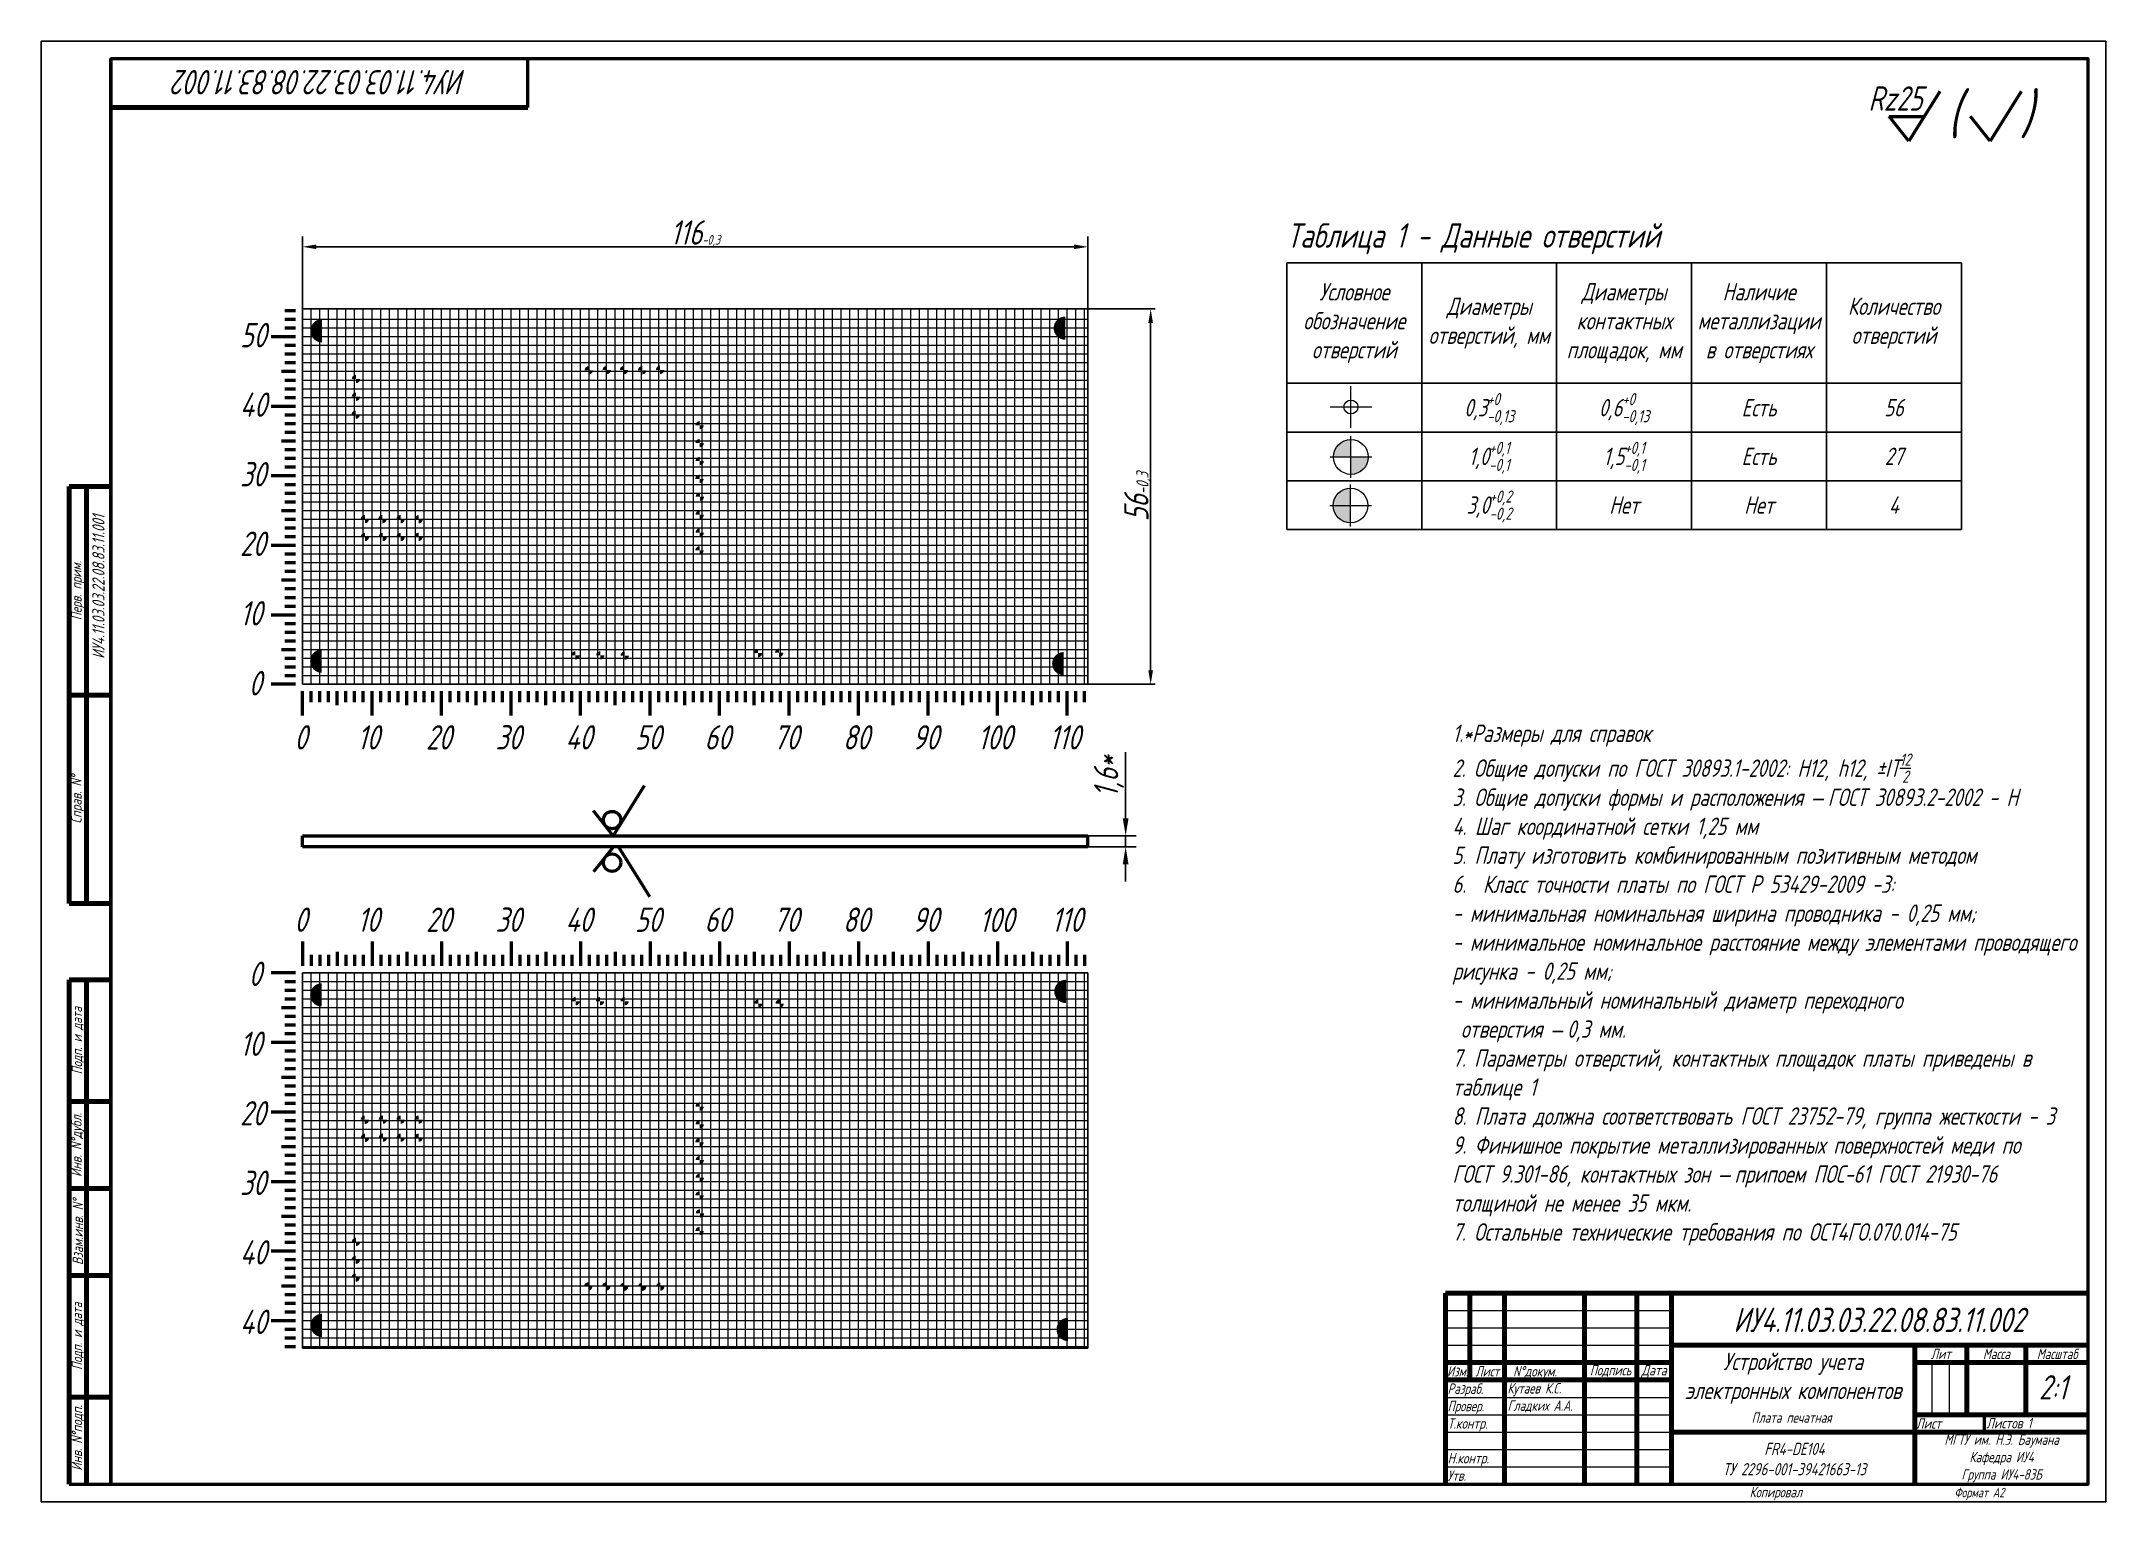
# Model space of a CAD drawing. Header units: millimetres. Extents: x -194 to 1085, y -28 to 392.
# Drawn here: x 491 to 1085, y -28 to 392 of the extents above; entities outside this region: 1.
import ezdxf

# ---------------------------------------------------------------- set-up
doc = ezdxf.new("R2010")
doc.units = ezdxf.units.MM
doc.layers.add('FORM', color=5, linetype='Continuous')
doc.layers.add('Format', color=7, linetype='Continuous', lineweight=50)
doc.layers.add('Tonk', color=7, linetype='Continuous', lineweight=15)
doc.styles.get("Standard").update_dxf_attribs({"font": '', "width": 0.8, "oblique": 15})
doc.styles.get('Standard').set_extended_font_data('GOST type B')
doc.dimstyles.new('ISO-25', dxfattribs={"dimtxt": 3.5, "dimasz": 4, "dimexe": 1.25, "dimexo": 0, "dimtad": 1, "dimtxsty": 'Standard', "dimcen": 2.5, "dimadec": 0, "dimazin": 0, "dimtfac": 1, "dimtmove": 0, "dimatfit": 3, "dimfxl": 1, "dimarcsym": 0})
doc.dimstyles.new('Pre', dxfattribs={"dimtxt": 3.5, "dimasz": 1.5, "dimexe": 3, "dimexo": 0, "dimtad": 1, "dimtxsty": 'Standard', "dimcen": 2.5, "dimadec": 0, "dimazin": 0, "dimtfac": 1, "dimtmove": 0, "dimatfit": 3, "dimfxl": 1, "dimarcsym": 0})
picture_1 = doc.add_image_def('image1.jpg', size_in_pixel=(1317, 629))
picture_2 = doc.add_image_def('image2.jpg', size_in_pixel=(1317, 629))

msp = doc.modelspace()

# ---------------------------------------------------------------- texts
at = {"oblique": 15, "width": 0.8}
for s, height, p in [('Копировал', 3, (982.484, -26.794)), ('Формат А2', 2.75, (1041.412, -26.794))]:
    msp.add_text(s, height=height, dxfattribs=at).set_placement(p)
at = {"attachment_point": 5}
for s, insert, char_height, width, rotation in [('{\\C0;ИУ4.11.03.03.22.08.83.11.002}', (571.35, 380.185), 7, 129.41394, 180), ('{\\C0;ИУ4.11.03.03.22.08.83.11.001}', (507.394, 235.061), 3.5, 129.41394, 90), ('Перв. прим.', (501.448, 233.956), 3, 60, 90), ('{\\fISOCPEUR|b0|i0|c204|p34;Справ}. N°', (501.448, 173.956), 3, 60, 90), ('Подп. и дата', (501.448, 104.537), 3, 35, 90), ('{\\fISOCPEUR|b0|i0|c204|p34;Инв}. N°{\\fISOCPEUR|b0|i0|c204|p34;дубл}.', (501.448, 74.537), 3, 25, 90), ('{\\fISOCPEUR|b0|i0|c204|p34;Взам}.{\\fISOCPEUR|b0|i0|c204|p34;инв}. N°', (501.448, 49.537), 3, 27.3602, 90), ('Подп. и дата', (501.448, 19.537), 3, 35, 90), ('{\\fISOCPEUR|b0|i0|c204|p34;Инв}. N°{\\fISOCPEUR|b0|i0|c204|p34;подп}.', (501.448, -9.716), 3, 26.6565, 90)]:
    msp.add_mtext(s, dxfattribs=dict(at, insert=insert, char_height=char_height, width=width, rotation=rotation))
for s, insert, char_height, width, attachment_point in [('{\\C0;ИУ4.11.03.03.22.08.83.11.002}', (1019.713, 24.242), 7, 129.41394, 5), ('\\pxqc;Устройство учета\\Pэлектронных компонентов', (995.001, 7.441), 5, 70, 5), ('Лит', (1037.501, 14.456), 3, 15, 5), ('Масса', (1053.501, 14.456), 3, 17, 5), ('Масштаб', (1071.001, 14.456), 3, 18, 5), ('Изм.', (898.448, 9.456), 3, 7, 5), ('Разраб.', (895.582, 5.954), 3, 17, 1), ('Лист', (907.001, 9.456), 3, 10, 5), ('N°{\\fISOCPEUR|b0|i0|c204|p34;докум}.', (914.46, 10.976), 3, 22.4183, 1), ('Подпись', (942.476, 9.543), 3, 15, 5), ('{\\fISOCPEUR|b0|i0|c204|p34;Дата}', (955.001, 9.456), 3, 10, 5), ('Провер.', (895.582, 0.954), 3, 17, 1), ('{\\fISOCPEUR|b0|i0|c204|p34;Т}.{\\fISOCPEUR|b0|i0|c204|p34;контр}.', (895.582, -4.046), 3, 17, 1), ('{\\fISOCPEUR|b0|i0|c204|p34;Лист} ', (1030.377, -5.544), 3, 20, 4), ('{\\fISOCPEUR|b0|i0|c204|p34;Листов} 1', (1050.582, -3.964), 3, 30, 1), ('{\\fISOCPEUR|b0|i0|c204|p34;Н}.{\\fISOCPEUR|b0|i0|c204|p34;контр}.', (895.582, -14.046), 3, 19.4235, 1), ('Утв.', (895.582, -19.046), 3, 17, 1)]:
    msp.add_mtext(s, dxfattribs=dict(insert=insert, char_height=char_height, width=width, attachment_point=attachment_point))
at = {"char_height": 3, "attachment_point": 1}
for s, width, heights, insert in [('Кутаев К.С.', 23, [0], (912.796, 6.07)), ('Гладких А.А.', 29.22179, [8], (912.833, 1.082)), ('\\pxqc;Плата печатная', 64.23902, [0], (962.431, -2.357)), ('\\pxqc;МГТУ им. Н.Э. Баумана\\PКафедра ИУ4\\PГруппа ИУ4-83Б', 50, [0], (1030.001, -8.693))]:
    msp.add_mtext_dynamic_manual_height_columns(s, width=width, gutter_width=12.5, heights=heights, dxfattribs=dict(at, insert=insert))
at = {"layer": 'Tonk'}
for s, width, heights, insert, char_height, attachment_point in [('Rz25', 22.93517, [0], (1016.653, 379.01), 7, 1), ('(   )', 31.11964, [28.076], (1039.428, 377.263), 12, 1), ('Таблица 1 - Данные отверстий', 143.38501, [18.247], (849.337, 339.602), 7, 1), ('50', 2.72979, [0], (548.101, 310.954), 7, 1), ('40', 2.72979, [0], (548.101, 290.954), 7, 1), ('30', 2.72979, [0], (548.101, 270.954), 7, 1), ('20', 2.72979, [0], (548.101, 250.954), 7, 1), ('10', 2.72979, [0], (548.101, 230.954), 7, 1), ('0', 2.72979, [0], (550.628, 210.853), 7, 1), ('0', 2.72979, [0], (563.75, 195.28), 7, 1), ('10', 2.72979, [0], (581.882, 195.28), 7, 1), ('20', 2.72979, [0], (601.634, 195.28), 7, 1), ('30', 2.72979, [0], (621.634, 195.28), 7, 1), ('40', 2.72979, [0], (641.739, 195.28), 7, 1), ('50', 2.72979, [0], (661.74, 195.28), 7, 1), ('60', 2.72979, [0], (681.743, 195.28), 7, 1), ('70', 2.72979, [0], (701.571, 195.28), 7, 1), ('80', 2.72979, [0], (721.571, 195.28), 7, 1), ('90', 2.72979, [0], (741.571, 195.28), 7, 1), ('100', 2.72979, [0], (760.376, 195.28), 7, 1), ('110', 2.72979, [0], (780.899, 195.28), 7, 1), ('\\A1;1.*Размеры для справок\\P\\pxsm1;2. Общие допуски по ГОСТ 30893.1-2002: H12, h12, ±IT{\\H0.7x;\\S12/2;}\\P3. Общие допуски формы и расположения {\\fArial|b0|i0|c204|p34;– }ГОСТ 30893.2-2002 - Н\\P4. Шаг координатной сетки 1,25 мм \\P5. Плату изготовить комбинированным позитивным методом \\P6.  Класс точности платы по ГОСТ Р 53429-2009 -3:\\P- минимальная номинальная ширина проводника - 0,25 мм;\\P- минимальное номинальное расстояние между элементами проводящего рисунка - 0,25 мм;\\P- минимальный номинальный диаметр переходного\\P отверстия {\\fArial|b0|i0|c0|p34;–\\fArial|b0|i0|c204|p34; }0,3 мм.\\P7. Параметры отверстий, контактных площадок платы приведены в таблице 1 \\P8. Плата должна соответствовать ГОСТ 23752-79, группа жесткости - 3 \\P9. Финишное покрытие металлизированных поверхностей меди по\\PГОСТ 9.301-86, контактных зон {\\fArial|b0|i0|c204|p34;– }припоем ПОС-61 ГОСТ 21930-76 толщиной не менее 35 мкм.\\P7. Остальные технические требования по ОСТ4ГО.070.014-75 ', 181.98917, [172.519], (896.995, 195.455), 5, 1), ('0', 2.72979, [0], (563.75, 135.841), 7, 7), ('10', 2.72979, [0], (581.882, 135.841), 7, 7), ('20', 2.72979, [0], (601.634, 135.841), 7, 7), ('30', 2.72979, [0], (621.634, 135.841), 7, 7), ('40', 2.72979, [0], (641.739, 135.841), 7, 7), ('50', 2.72979, [0], (661.74, 135.841), 7, 7), ('60', 2.72979, [0], (681.743, 135.841), 7, 7), ('70', 2.72979, [0], (701.571, 135.841), 7, 7), ('80', 2.72979, [0], (721.571, 135.841), 7, 7), ('90', 2.72979, [0], (741.571, 135.841), 7, 7), ('100', 2.72979, [0], (760.814, 135.765), 7, 7), ('110', 7, [0], (781.571, 135.841), 7, 7), ('0', 2.72979, [0], (550.628, 120.268), 7, 7), ('10', 2.72979, [0], (548.101, 100.167), 7, 7), ('20', 2.72979, [0], (548.101, 80.167), 7, 7), ('30', 2.72979, [0], (548.101, 60.167), 7, 7), ('40', 2.72979, [0], (548.101, 40.167), 7, 7), ('40', 2.72979, [0], (548.101, 20.167), 7, 7), ('2:1', 17.94764, [0], (1065.732, 8.351), 7, 1), ('\\pxqc;FR4-DE104 \\PТУ 2296-001-39421663-13', 70, [0], (960.388, -11.115), 3.5, 1)]:
    msp.add_mtext_dynamic_manual_height_columns(s, width=width, gutter_width=20, heights=heights, dxfattribs=dict(at, insert=insert, char_height=char_height, attachment_point=attachment_point))

# ---------------------------------------------------------------- blocks, each defined once
blk = doc.blocks.new('*D8')
at = {"color": 0, "lineweight": -2, "transparency": 16777216}
for p, q in [((802.95, 168.5), (802.95, 187.52)), ((792.11, 163.5), (805.95, 163.5)), ((802.95, 160.3), (802.95, 163.5)), ((792.11, 160.3), (805.95, 160.3)), ((802.95, 155.3), (802.95, 150.3))]:
    blk.add_line(p, q, dxfattribs=at)
at = {"color": 0, "transparency": 16777216}
for points in [[(802.12, 168.5), (803.79, 168.5), (802.95, 163.5)], [(802.12, 155.3), (803.79, 155.3), (802.95, 160.3)]]:
    blk.add_solid(points, dxfattribs=at)
at = {"layer": 'Defpoints', "color": 0, "transparency": 16777216}
for p in [(792.11, 163.5), (792.11, 160.3), (802.95, 160.3)]:
    blk.add_point(p, dxfattribs=at)
at = {"color": 0, "transparency": 16777216, "insert": (798.13, 180.51), "char_height": 3.5, "width": 5.1008, "attachment_point": 5, "rotation": 90}
blk.add_mtext('{\\H2x;1,6*}', dxfattribs=at)
blk = doc.blocks.new('*D10')
at = {"color": 0, "lineweight": -2, "transparency": 16777216}
for p, q in [((792.11, 314.98), (811.4, 314.98)), ((810.15, 310.98), (810.15, 211.04)), ((724.27, 207.04), (811.4, 207.04))]:
    blk.add_line(p, q, dxfattribs=at)
at = {"color": 0, "transparency": 16777216}
for points in [[(809.48, 310.98), (810.82, 310.98), (810.15, 314.98)], [(809.48, 211.04), (810.82, 211.04), (810.15, 207.04)]]:
    blk.add_solid(points, dxfattribs=at)
at = {"layer": 'Defpoints', "color": 0, "transparency": 16777216}
for p in [(792.11, 314.98), (724.27, 207.04), (810.15, 207.04)]:
    blk.add_point(p, dxfattribs=at)
at = {"color": 0, "transparency": 16777216, "insert": (806.03, 261.01), "char_height": 3.5, "width": 11.4971, "attachment_point": 5, "rotation": 90}
blk.add_mtext('{\\H2x;56\\H0.5x;\\S^ -0,3;}', dxfattribs=at)
blk = doc.blocks.new('*T11')
at = {"layer": 'Format', "color": 0, "linetype": 'ByBlock', "lineweight": -2, "transparency": 16777216}
for p, q in [((0, 0), (194.11, 0)), ((0, 0), (0, -76.66)), ((38.82, 0), (38.82, -76.66)), ((77.64, 0), (77.64, -76.66)), ((116.47, 0), (116.47, -76.66)), ((155.29, 0), (155.29, -76.66)), ((194.11, 0), (194.11, -76.66)), ((0, -34.64), (194.11, -34.64)), ((0, -48.65), (194.11, -48.65)), ((0, -62.65), (194.11, -62.65)), ((0, -76.66), (194.11, -76.66))]:
    blk.add_line(p, q, dxfattribs=at)
at = {"layer": 'Format', "color": 0, "transparency": 16777216, "width": 38.7021, "attachment_point": 5}
for s, insert, char_height in [('Условное обозначение отверстий', (19.41, -17.32), 5), ('Диаметры контактных площадок, мм', (97.06, -17.32), 5), ('Наличие металлизации в отверстиях', (135.88, -17.32), 5), ('Диаметры отверстий, мм', (58.23, -17.32), 5), ('Количество отверстий', (174.7, -17.32), 5), ('\\A1;0,3{\\H0.7x;\\S+0^ -0,13;}', (58.23, -41.64), 5), ('\\A1;{\\H27.77778x;0,6\\H0.7x;\\S+0^ -0,13;\\H1.42857x; } ', (97.06, -41.64), 0.18), ('Есть', (135.88, -41.64), 5), ('56', (174.7, -41.64), 5), ('\\A1;{\\H27.77778x;1,0\\H0.7x;\\S+0,1^ -0,1;\\H1.42857x; } ', (58.23, -55.65), 0.18), ('\\A1;{\\H27.77778x;1,5\\H0.7x;\\S+0,1^ -0,1;\\H1.42857x; } ', (97.06, -55.65), 0.18), ('Есть', (135.88, -55.65), 5), ('27', (174.7, -55.65), 5), ('\\A1;{\\H27.77778x;3,0\\H0.7x;\\S+0,2^ -0,2;\\H1.42857x; } ', (58.23, -69.65), 0.18), ('\\A1;{\\H27.77778x;Нет}', (97.06, -69.65), 0.18), ('Нет', (135.88, -69.65), 5), ('4', (174.7, -69.65), 5)]:
    blk.add_mtext(s, dxfattribs=dict(at, insert=insert, char_height=char_height))
blk = doc.blocks.new('*D14')
at = {"color": 0, "lineweight": -2, "transparency": 16777216}
for p, q in [((566.11, 314.98), (566.11, 335.85)), ((570.11, 332.85), (788.11, 332.85)), ((792.11, 314.98), (792.11, 335.85))]:
    blk.add_line(p, q, dxfattribs=at)
at = {"color": 0, "transparency": 16777216}
for points in [[(570.11, 333.52), (570.11, 332.19), (566.11, 332.85)], [(788.11, 333.52), (788.11, 332.19), (792.11, 332.85)]]:
    blk.add_solid(points, dxfattribs=at)
at = {"layer": 'Defpoints', "color": 0, "transparency": 16777216}
for p in [(792.11, 332.85), (566.11, 314.98), (792.11, 314.98)]:
    blk.add_point(p, dxfattribs=at)
at = {"color": 0, "transparency": 16777216, "insert": (679.11, 336.98), "char_height": 3.5, "width": 8.5641, "attachment_point": 5}
blk.add_mtext('{\\H2x;116\\H0.4x;\\S^ -0,3;}', dxfattribs=at)

# ---------------------------------------------------------------- dimensions: what is measured, and where the dimension line sits
dim = msp.add_linear_dim(base=(792.107, 332.852), p1=(566.107, 314.981), p2=(792.107, 314.981), text='{\\H2x;116\\H0.4x;\\S^ -0,3;}', dimstyle='Pre', override={"dimasz": 4})
dim.commit()
dim.dimension.update_dxf_attribs({"geometry": '*D14', "text_midpoint": (679.107, 336.977)})
dim = msp.add_linear_dim(base=(810.15, 207.043), p1=(792.107, 314.981), p2=(724.274, 207.043), angle=90, text='{\\H2x;56\\H0.5x;\\S^ -0,3;}', dimstyle='ISO-25')
dim.commit()
dim.dimension.update_dxf_attribs({"geometry": '*D10', "text_midpoint": (810.15, 261.012), "dimtype": 160})
dim = msp.add_linear_dim(base=(802.952, 160.295), p1=(792.107, 163.495), p2=(792.107, 160.295), angle=90, text='{\\H2x;1,6*}', dimstyle='Pre', override={"dimasz": 5})
dim.commit()
dim.dimension.update_dxf_attribs({"geometry": '*D8', "text_midpoint": (802.952, 180.505), "dimtype": 160})

# ---------------------------------------------------------------- hatches: boundary and pattern name
at = {"true_color": 0x000000}
h = msp.add_hatch(color=18, dxfattribs=at)
h.dxf.hatch_style = 1
h.paths.add_polyline_path([(571.717, 312.045, 0.4142136), (568.372, 308.7), (571.717, 308.7)])
h.paths.add_polyline_path([(571.717, 308.7), (568.372, 308.7, 0.4142136), (571.717, 305.354)])
h = msp.add_hatch(color=18, dxfattribs=at)
h.dxf.hatch_style = 1
h.paths.add_polyline_path([(785.58, 312.803, 0.4142136), (782.235, 309.457), (785.58, 309.457)])
h.paths.add_polyline_path([(785.58, 309.457), (782.235, 309.457, 0.4142136), (785.58, 306.112)])
h = msp.add_hatch(color=18, dxfattribs=at)
h.dxf.hatch_style = 1
h.paths.add_polyline_path([(648.48, 298.544, 0.4142136), (647.292, 297.355), (648.48, 297.355)])
h.paths.add_polyline_path([(649.668, 297.355), (648.48, 297.355), (648.48, 296.167, 0.4142136)])
h = msp.add_hatch(color=18, dxfattribs=at)
h.dxf.hatch_style = 1
h.paths.add_polyline_path([(653.645, 298.61, 0.4142136), (652.457, 297.422), (653.645, 297.422)])
h.paths.add_polyline_path([(654.834, 297.422), (653.645, 297.422), (653.645, 296.234, 0.4142136)])
h = msp.add_hatch(color=18, dxfattribs=at)
h.dxf.hatch_style = 1
h.paths.add_polyline_path([(658.611, 298.61, 0.4142136), (657.423, 297.422), (658.611, 297.422)])
h.paths.add_polyline_path([(659.8, 297.422), (658.611, 297.422), (658.611, 296.234, 0.4142136)])
h = msp.add_hatch(color=18, dxfattribs=at)
h.dxf.hatch_style = 1
h.paths.add_polyline_path([(663.844, 298.544, 0.4142136), (662.655, 297.355), (663.844, 297.355)])
h.paths.add_polyline_path([(665.032, 297.355), (663.844, 297.355), (663.844, 296.167, 0.4142136)])
h = msp.add_hatch(color=18, dxfattribs=at)
h.dxf.hatch_style = 1
h.paths.add_polyline_path([(669.013, 298.655, 0.4142136), (667.824, 297.467), (669.013, 297.467)])
h.paths.add_polyline_path([(670.201, 297.467), (669.013, 297.467), (669.013, 296.278, 0.4142136)])
h = msp.add_hatch(color=18, dxfattribs=at)
h.dxf.hatch_style = 1
h.paths.add_polyline_path([(581.503, 296.045, 0.4142136), (580.314, 294.856), (581.503, 294.856)])
h.paths.add_polyline_path([(582.691, 294.856), (581.503, 294.856), (581.503, 293.668, 0.4142136)])
h = msp.add_hatch(color=18, dxfattribs=at)
h.dxf.hatch_style = 1
h.paths.add_polyline_path([(581.408, 285.753, 0.4142136), (580.219, 284.565), (581.408, 284.565)])
h.paths.add_polyline_path([(582.596, 284.565), (581.408, 284.565), (581.408, 283.377, 0.4142136)])
h = msp.add_hatch(color=18, dxfattribs=at)
h.dxf.hatch_style = 1
h.paths.add_polyline_path([(581.467, 290.909, 0.4142136), (580.279, 289.72), (581.467, 289.72)])
h.paths.add_polyline_path([(582.656, 289.72), (581.467, 289.72), (581.467, 288.532, 0.4142136)])
h = msp.add_hatch(color=18, dxfattribs=at)
h.dxf.hatch_style = 1
h.paths.add_polyline_path([(680.361, 282.728, 0.4142136), (679.172, 281.54), (680.361, 281.54)])
h.paths.add_polyline_path([(681.549, 281.54), (680.361, 281.54), (680.361, 280.351, 0.4142136)])
h = msp.add_hatch(color=18, dxfattribs=at)
h.dxf.hatch_style = 1
h.paths.add_polyline_path([(680.383, 277.585, 0.4142136), (679.194, 276.396), (680.383, 276.396)])
h.paths.add_polyline_path([(681.571, 276.396), (680.383, 276.396), (680.383, 275.208, 0.4142136)])
h = msp.add_hatch(color=18, dxfattribs=at)
h.dxf.hatch_style = 1
h.paths.add_polyline_path([(680.383, 272.419, 0.4142136), (679.194, 271.23), (680.383, 271.23)])
h.paths.add_polyline_path([(681.571, 271.23), (680.383, 271.23), (680.383, 270.042, 0.4142136)])
h = msp.add_hatch(color=18, dxfattribs=at)
h.dxf.hatch_style = 1
h.paths.add_polyline_path([(680.338, 267.292, 0.4142136), (679.15, 266.104), (680.338, 266.104)])
h.paths.add_polyline_path([(681.526, 266.104), (680.338, 266.104), (680.338, 264.915, 0.4142136)])
h = msp.add_hatch(color=18, dxfattribs=at)
h.dxf.hatch_style = 1
h.paths.add_polyline_path([(680.449, 262.165, 0.4142136), (679.261, 260.977), (680.449, 260.977)])
h.paths.add_polyline_path([(681.638, 260.977), (680.449, 260.977), (680.449, 259.789, 0.4142136)])
h = msp.add_hatch(color=18, dxfattribs=at)
h.dxf.hatch_style = 1
h.paths.add_polyline_path([(867.656, 263.459, 0.4142136), (862.656, 258.459), (867.656, 258.459)])
h.paths.add_polyline_path([(867.656, 258.459), (862.656, 258.459, 0.4142136), (867.656, 253.459)])
h = msp.add_hatch(color=18, dxfattribs=at)
h.dxf.hatch_style = 1
h.paths.add_polyline_path([(584.051, 255.739, 0.4142136), (582.862, 254.55), (584.051, 254.55)])
h.paths.add_polyline_path([(585.239, 254.55), (584.051, 254.55), (584.051, 253.362, 0.4142136)])
h = msp.add_hatch(color=18, dxfattribs=at)
h.dxf.hatch_style = 1
h.paths.add_polyline_path([(589.119, 255.739, 0.4142136), (587.93, 254.55), (589.119, 254.55)])
h.paths.add_polyline_path([(590.307, 254.55), (589.119, 254.55), (589.119, 253.362, 0.4142136)])
h = msp.add_hatch(color=18, dxfattribs=at)
h.dxf.hatch_style = 1
h.paths.add_polyline_path([(594.328, 255.703, 0.4142136), (593.14, 254.515), (594.328, 254.515)])
h.paths.add_polyline_path([(595.517, 254.515), (594.328, 254.515), (594.328, 253.326, 0.4142136)])
h = msp.add_hatch(color=18, dxfattribs=at)
h.dxf.hatch_style = 1
h.paths.add_polyline_path([(599.503, 255.668, 0.4142136), (598.314, 254.479), (599.503, 254.479)])
h.paths.add_polyline_path([(600.691, 254.479), (599.503, 254.479), (599.503, 253.291, 0.4142136)])
h = msp.add_hatch(color=18, dxfattribs=at)
h.dxf.hatch_style = 1
h.paths.add_polyline_path([(680.383, 256.995, 0.4142136), (679.194, 255.807), (680.383, 255.807)])
h.paths.add_polyline_path([(681.571, 255.807), (680.383, 255.807), (680.383, 254.619, 0.4142136)])
h = msp.add_hatch(color=18, dxfattribs=at)
h.dxf.hatch_style = 1
h.paths.add_polyline_path([(584.051, 250.602, 0.4142136), (582.862, 249.413), (584.051, 249.413)])
h.paths.add_polyline_path([(585.239, 249.413), (584.051, 249.413), (584.051, 248.225, 0.4142136)])
h = msp.add_hatch(color=18, dxfattribs=at)
h.dxf.hatch_style = 1
h.paths.add_polyline_path([(589.189, 250.566, 0.4142136), (588.001, 249.378), (589.189, 249.378)])
h.paths.add_polyline_path([(590.378, 249.378), (589.189, 249.378), (589.189, 248.19, 0.4142136)])
h = msp.add_hatch(color=18, dxfattribs=at)
h.dxf.hatch_style = 1
h.paths.add_polyline_path([(594.328, 250.566, 0.4142136), (593.14, 249.378), (594.328, 249.378)])
h.paths.add_polyline_path([(595.517, 249.378), (594.328, 249.378), (594.328, 248.19, 0.4142136)])
h = msp.add_hatch(color=18, dxfattribs=at)
h.dxf.hatch_style = 1
h.paths.add_polyline_path([(599.503, 250.637, 0.4142136), (598.314, 249.449), (599.503, 249.449)])
h.paths.add_polyline_path([(600.691, 249.449), (599.503, 249.449), (599.503, 248.26, 0.4142136)])
h = msp.add_hatch(color=18, dxfattribs=at)
h.dxf.hatch_style = 1
h.paths.add_polyline_path([(680.405, 251.868, 0.4142136), (679.217, 250.679), (680.405, 250.679)])
h.paths.add_polyline_path([(681.593, 250.679), (680.405, 250.679), (680.405, 249.491, 0.4142136)])
h = msp.add_hatch(color=18, dxfattribs=at)
h.dxf.hatch_style = 1
h.paths.add_polyline_path([(680.338, 246.746, 0.4142136), (679.15, 245.558), (680.338, 245.558)])
h.paths.add_polyline_path([(681.527, 245.558), (680.338, 245.558), (680.338, 244.369, 0.4142136)])
h = msp.add_hatch(color=18, dxfattribs=at)
h.dxf.hatch_style = 1
h.paths.add_polyline_path([(571.644, 217.051, 0.4142136), (568.299, 213.706), (571.644, 213.706)])
h.paths.add_polyline_path([(571.644, 213.706), (568.299, 213.706, 0.4142136), (571.644, 210.36)])
h = msp.add_hatch(color=18, dxfattribs=at)
h.dxf.hatch_style = 1
h.paths.add_polyline_path([(644.657, 216.54, 0.4142136), (643.469, 215.351), (644.657, 215.351)])
h.paths.add_polyline_path([(645.845, 215.351), (644.657, 215.351), (644.657, 214.163, 0.4142136)])
h = msp.add_hatch(color=18, dxfattribs=at)
h.dxf.hatch_style = 1
h.paths.add_polyline_path([(651.78, 216.54, 0.4142136), (650.592, 215.351), (651.78, 215.351)])
h.paths.add_polyline_path([(652.968, 215.351), (651.78, 215.351), (651.78, 214.163, 0.4142136)])
h = msp.add_hatch(color=18, dxfattribs=at)
h.dxf.hatch_style = 1
h.paths.add_polyline_path([(658.837, 216.473, 0.4142136), (657.648, 215.285), (658.837, 215.285)])
h.paths.add_polyline_path([(660.025, 215.285), (658.837, 215.285), (658.837, 214.096, 0.4142136)])
h = msp.add_hatch(color=18, dxfattribs=at)
h.dxf.hatch_style = 1
h.paths.add_polyline_path([(697.192, 217.188, 0.4142136), (696.003, 215.999), (697.192, 215.999)])
h.paths.add_polyline_path([(698.38, 215.999), (697.192, 215.999), (697.192, 214.811, 0.4142136)])
h = msp.add_hatch(color=18, dxfattribs=at)
h.dxf.hatch_style = 1
h.paths.add_polyline_path([(703.252, 217.277, 0.4142136), (702.064, 216.088), (703.252, 216.088)])
h.paths.add_polyline_path([(704.441, 216.088), (703.252, 216.088), (703.252, 214.9, 0.4142136)])
h = msp.add_hatch(color=18, dxfattribs=at)
h.dxf.hatch_style = 1
h.paths.add_polyline_path([(785.142, 216.311, 0.4142136), (781.797, 212.965), (785.142, 212.965)])
h.paths.add_polyline_path([(785.142, 212.965), (781.797, 212.965, 0.4142136), (785.142, 209.62)])
h = msp.add_hatch(color=18, dxfattribs=at)
h.dxf.hatch_style = 1
h.paths.add_polyline_path([(571.642, 121.061, 0.4142136), (568.296, 117.715), (571.642, 117.715)])
h.paths.add_polyline_path([(571.642, 117.715), (568.296, 117.715, 0.4142136), (571.642, 114.37)])
h = msp.add_hatch(color=18, dxfattribs=at)
h.dxf.hatch_style = 1
h.paths.add_polyline_path([(785.749, 122.052, 0.4142136), (782.403, 118.707), (785.749, 118.707)])
h.paths.add_polyline_path([(785.749, 118.707), (782.403, 118.707, 0.4142136), (785.749, 115.361)])
h = msp.add_hatch(color=18, dxfattribs=at)
h.dxf.hatch_style = 1
h.paths.add_polyline_path([(644.69, 117.084, 0.4142136), (643.502, 115.895), (644.69, 115.895)])
h.paths.add_polyline_path([(645.879, 115.895), (644.69, 115.895), (644.69, 114.707, 0.4142136)])
h = msp.add_hatch(color=18, dxfattribs=at)
h.dxf.hatch_style = 1
h.paths.add_polyline_path([(651.726, 117.084, 0.4142136), (650.537, 115.895), (651.726, 115.895)])
h.paths.add_polyline_path([(652.914, 115.895), (651.726, 115.895), (651.726, 114.707, 0.4142136)])
h = msp.add_hatch(color=18, dxfattribs=at)
h.dxf.hatch_style = 1
h.paths.add_polyline_path([(658.797, 117.084, 0.4142136), (657.608, 115.895), (658.797, 115.895)])
h.paths.add_polyline_path([(659.985, 115.895), (658.797, 115.895), (658.797, 114.707, 0.4142136)])
h = msp.add_hatch(color=18, dxfattribs=at)
h.dxf.hatch_style = 1
h.paths.add_polyline_path([(697.257, 116.406, 0.4142136), (696.069, 115.218), (697.257, 115.218)])
h.paths.add_polyline_path([(698.446, 115.218), (697.257, 115.218), (697.257, 114.03, 0.4142136)])
h = msp.add_hatch(color=18, dxfattribs=at)
h.dxf.hatch_style = 1
h.paths.add_polyline_path([(703.404, 116.406, 0.4142136), (702.216, 115.218), (703.404, 115.218)])
h.paths.add_polyline_path([(704.593, 115.218), (703.404, 115.218), (703.404, 114.03, 0.4142136)])
at = {"true_color": 0xc7c8ca}
h = msp.add_hatch(dxfattribs=at)
h.set_pattern_fill('ANGLE', color=9)
h.set_pattern_definition([(0, (2.8, 0), (0, 6.985), [5.08, -1.905]), (90, (2.8, 0), (-6.985, 4e-16), [5.08, -1.905])])
h.paths.add_polyline_path([(-193.341, 84.107), (-193.432, 84.107), (-194.175, 84.107), (-193.341, 83.272)])
at = {"true_color": 0x000000}
h = msp.add_hatch(color=18, dxfattribs=at)
h.dxf.hatch_style = 1
h.paths.add_polyline_path([(680.374, 86.776, 0.4142136), (679.186, 85.587), (680.374, 85.587)])
h.paths.add_polyline_path([(681.563, 85.587), (680.374, 85.587), (680.374, 84.399, 0.4142136)])
h = msp.add_hatch(color=18, dxfattribs=at)
h.dxf.hatch_style = 1
h.paths.add_polyline_path([(584.041, 82.983, 0.4142136), (582.853, 81.795), (584.041, 81.795)])
h.paths.add_polyline_path([(585.23, 81.795), (584.041, 81.795), (584.041, 80.606, 0.4142136)])
h = msp.add_hatch(color=18, dxfattribs=at)
h.dxf.hatch_style = 1
h.paths.add_polyline_path([(584.108, 77.796, 0.4142136), (582.92, 76.608), (584.108, 76.608)])
h.paths.add_polyline_path([(585.297, 76.608), (584.108, 76.608), (584.108, 75.42, 0.4142136)])
h = msp.add_hatch(color=18, dxfattribs=at)
h.dxf.hatch_style = 1
h.paths.add_polyline_path([(589.23, 83.027, 0.4142136), (588.041, 81.839), (589.23, 81.839)])
h.paths.add_polyline_path([(590.418, 81.839), (589.23, 81.839), (589.23, 80.651, 0.4142136)])
h = msp.add_hatch(color=18, dxfattribs=at)
h.dxf.hatch_style = 1
h.paths.add_polyline_path([(589.274, 77.863, 0.4142136), (588.086, 76.675), (589.274, 76.675)])
h.paths.add_polyline_path([(590.463, 76.675), (589.274, 76.675), (589.274, 75.486, 0.4142136)])
h = msp.add_hatch(color=18, dxfattribs=at)
h.dxf.hatch_style = 1
h.paths.add_polyline_path([(594.352, 83.027, 0.4142136), (593.163, 81.839), (594.352, 81.839)])
h.paths.add_polyline_path([(595.54, 81.839), (594.352, 81.839), (594.352, 80.651, 0.4142136)])
h = msp.add_hatch(color=18, dxfattribs=at)
h.dxf.hatch_style = 1
h.paths.add_polyline_path([(594.396, 77.841, 0.4142136), (593.208, 76.653), (594.396, 76.653)])
h.paths.add_polyline_path([(595.585, 76.653), (594.396, 76.653), (594.396, 75.464, 0.4142136)])
h = msp.add_hatch(color=18, dxfattribs=at)
h.dxf.hatch_style = 1
h.paths.add_polyline_path([(599.496, 83.005, 0.4142136), (598.307, 81.817), (599.496, 81.817)])
h.paths.add_polyline_path([(600.684, 81.817), (599.496, 81.817), (599.496, 80.628, 0.4142136)])
h = msp.add_hatch(color=18, dxfattribs=at)
h.dxf.hatch_style = 1
h.paths.add_polyline_path([(599.496, 77.819, 0.4142136), (598.307, 76.63), (599.496, 76.63)])
h.paths.add_polyline_path([(600.684, 76.63), (599.496, 76.63), (599.496, 75.442, 0.4142136)])
h = msp.add_hatch(color=18, dxfattribs=at)
h.dxf.hatch_style = 1
h.paths.add_polyline_path([(680.409, 81.687, 0.4142136), (679.221, 80.499), (680.409, 80.499)])
h.paths.add_polyline_path([(681.598, 80.499), (680.409, 80.499), (680.409, 79.311, 0.4142136)])
h = msp.add_hatch(color=18, dxfattribs=at)
h.dxf.hatch_style = 1
h.paths.add_polyline_path([(680.338, 76.537, 0.4142136), (679.15, 75.349), (680.338, 75.349)])
h.paths.add_polyline_path([(681.526, 75.349), (680.338, 75.349), (680.338, 74.161, 0.4142136)])
h = msp.add_hatch(color=18, dxfattribs=at)
h.dxf.hatch_style = 1
h.paths.add_polyline_path([(680.409, 71.378, 0.4142136), (679.22, 70.19), (680.409, 70.19)])
h.paths.add_polyline_path([(681.597, 70.19), (680.409, 70.19), (680.409, 69.001, 0.4142136)])
h = msp.add_hatch(color=18, dxfattribs=at)
h.dxf.hatch_style = 1
h.paths.add_polyline_path([(680.409, 66.299, 0.4142136), (679.22, 65.11), (680.409, 65.11)])
h.paths.add_polyline_path([(681.597, 65.11), (680.409, 65.11), (680.409, 63.922, 0.4142136)])
h = msp.add_hatch(color=18, dxfattribs=at)
h.dxf.hatch_style = 1
h.paths.add_polyline_path([(680.338, 61.22, 0.4142136), (679.149, 60.031), (680.338, 60.031)])
h.paths.add_polyline_path([(681.526, 60.031), (680.338, 60.031), (680.338, 58.843, 0.4142136)])
h = msp.add_hatch(color=18, dxfattribs=at)
h.dxf.hatch_style = 1
h.paths.add_polyline_path([(680.46, 56.041, 0.4142136), (679.271, 54.853), (680.46, 54.853)])
h.paths.add_polyline_path([(681.648, 54.853), (680.46, 54.853), (680.46, 53.665, 0.4142136)])
h = msp.add_hatch(color=18, dxfattribs=at)
h.dxf.hatch_style = 1
h.paths.add_polyline_path([(581.49, 47.867, 0.4142136), (580.301, 46.678), (581.49, 46.678)])
h.paths.add_polyline_path([(582.678, 46.678), (581.49, 46.678), (581.49, 45.49, 0.4142136)])
h = msp.add_hatch(color=18, dxfattribs=at)
h.dxf.hatch_style = 1
h.paths.add_polyline_path([(680.348, 50.977, 0.4142136), (679.16, 49.788), (680.348, 49.788)])
h.paths.add_polyline_path([(681.537, 49.788), (680.348, 49.788), (680.348, 48.6, 0.4142136)])
h = msp.add_hatch(color=18, dxfattribs=at)
h.dxf.hatch_style = 1
h.paths.add_polyline_path([(581.445, 42.723, 0.4142136), (580.257, 41.535), (581.445, 41.535)])
h.paths.add_polyline_path([(582.634, 41.535), (581.445, 41.535), (581.445, 40.346, 0.4142136)])
h = msp.add_hatch(color=18, dxfattribs=at)
h.dxf.hatch_style = 1
h.paths.add_polyline_path([(581.401, 37.585, 0.4142136), (580.212, 36.396), (581.401, 36.396)])
h.paths.add_polyline_path([(582.589, 36.396), (581.401, 36.396), (581.401, 35.208, 0.4142136)])
h = msp.add_hatch(color=18, dxfattribs=at)
h.dxf.hatch_style = 1
h.paths.add_polyline_path([(648.314, 35.044, 0.4142136), (647.126, 33.856), (648.314, 33.856)])
h.paths.add_polyline_path([(649.503, 33.856), (648.314, 33.856), (648.314, 32.668, 0.4142136)])
h = msp.add_hatch(color=18, dxfattribs=at)
h.dxf.hatch_style = 1
h.paths.add_polyline_path([(653.496, 35.044, 0.4142136), (652.307, 33.856), (653.496, 33.856)])
h.paths.add_polyline_path([(654.684, 33.856), (653.496, 33.856), (653.496, 32.668, 0.4142136)])
h = msp.add_hatch(color=18, dxfattribs=at)
h.dxf.hatch_style = 1
h.paths.add_polyline_path([(658.632, 34.955, 0.4142136), (657.444, 33.767), (658.632, 33.767)])
h.paths.add_polyline_path([(659.821, 33.767), (658.632, 33.767), (658.632, 32.579, 0.4142136)])
h = msp.add_hatch(color=18, dxfattribs=at)
h.dxf.hatch_style = 1
h.paths.add_polyline_path([(663.836, 34.955, 0.4142136), (662.648, 33.767), (663.836, 33.767)])
h.paths.add_polyline_path([(665.024, 33.767), (663.836, 33.767), (663.836, 32.579, 0.4142136)])
h = msp.add_hatch(color=18, dxfattribs=at)
h.dxf.hatch_style = 1
h.paths.add_polyline_path([(669.025, 34.985, 0.4142136), (667.837, 33.796), (669.025, 33.796)])
h.paths.add_polyline_path([(670.214, 33.796), (669.025, 33.796), (669.025, 32.608, 0.4142136)])
h = msp.add_hatch(color=18, dxfattribs=at)
h.dxf.hatch_style = 1
h.paths.add_polyline_path([(571.728, 26.015, 0.4142136), (568.383, 22.669), (571.728, 22.669)])
h.paths.add_polyline_path([(571.728, 22.669), (568.383, 22.669, 0.4142136), (571.728, 19.324)])
h = msp.add_hatch(color=18, dxfattribs=at)
h.dxf.hatch_style = 1
h.paths.add_polyline_path([(786.387, 24.834, 0.4142136), (783.041, 21.488), (786.387, 21.488)])
h.paths.add_polyline_path([(786.387, 21.488), (783.041, 21.488, 0.4142136), (786.387, 18.143)])
at = {"layer": 'Tonk', "true_color": 0x000000}
h = msp.add_hatch(color=18, dxfattribs=at)
h.dxf.hatch_style = 1
h.paths.add_polyline_path([(862.775, 272.411), (867.775, 272.411), (867.775, 277.411, 0.4142136)])
h.paths.add_polyline_path([(872.775, 272.411), (867.775, 272.411), (867.775, 267.411, 0.4142136)])

# ---------------------------------------------------------------- linework, layer by layer
at = {"color": 7, "lineweight": 5, "true_color": 0xffffff}
for p, q in [((566.107, 312.043), (792.107, 312.043)), ((566.107, 309.543), (792.107, 309.543)), ((566.107, 307.043), (792.107, 307.043)), ((566.107, 304.543), (792.107, 304.543)), ((566.107, 302.043), (792.107, 302.043)), ((566.107, 299.543), (792.107, 299.543)), ((566.107, 297.043), (792.107, 297.043)), ((566.107, 294.543), (792.107, 294.543)), ((566.107, 292.043), (792.107, 292.043)), ((566.107, 289.543), (792.107, 289.543)), ((566.107, 287.043), (792.107, 287.043)), ((566.107, 284.543), (792.107, 284.543)), ((566.107, 282.043), (792.107, 282.043)), ((566.107, 279.543), (792.107, 279.543)), ((566.107, 277.043), (792.107, 277.043)), ((566.107, 274.543), (792.107, 274.543)), ((566.107, 272.043), (792.107, 272.043)), ((566.107, 269.543), (792.107, 269.543)), ((566.107, 267.043), (792.107, 267.043)), ((566.107, 264.543), (792.107, 264.543)), ((566.107, 262.043), (792.107, 262.043)), ((566.107, 259.543), (792.107, 259.543)), ((566.107, 257.043), (792.107, 257.043)), ((566.107, 254.543), (792.107, 254.543)), ((566.107, 252.043), (792.107, 252.043)), ((566.107, 249.543), (792.107, 249.543)), ((566.107, 247.043), (792.107, 247.043)), ((566.107, 244.543), (792.107, 244.543)), ((566.107, 242.043), (792.107, 242.043)), ((566.107, 239.543), (792.107, 239.543)), ((566.107, 237.043), (792.107, 237.043)), ((566.107, 234.543), (792.107, 234.543)), ((566.107, 232.043), (792.107, 232.043)), ((566.107, 229.543), (792.107, 229.543)), ((566.107, 227.043), (792.107, 227.043)), ((566.107, 224.543), (792.107, 224.543)), ((566.107, 222.043), (792.107, 222.043)), ((566.107, 219.543), (792.107, 219.543)), ((566.107, 217.043), (792.107, 217.043)), ((566.107, 214.543), (792.107, 214.543)), ((566.107, 212.043), (792.107, 212.043)), ((566.107, 209.543), (792.107, 209.543)), ((566.107, 121.577), (792.107, 121.577)), ((566.107, 119.077), (792.107, 119.077)), ((566.107, 116.577), (792.107, 116.577)), ((566.107, 114.077), (792.107, 114.077)), ((566.107, 111.577), (792.107, 111.577)), ((566.107, 109.077), (792.107, 109.077)), ((566.107, 106.577), (792.107, 106.577)), ((566.107, 104.077), (792.107, 104.077)), ((566.107, 101.577), (792.107, 101.577)), ((566.107, 99.077), (792.107, 99.077)), ((566.107, 96.577), (792.107, 96.577)), ((566.107, 94.077), (792.107, 94.077)), ((566.107, 91.577), (792.107, 91.577)), ((566.107, 89.077), (792.107, 89.077)), ((566.107, 86.577), (792.107, 86.577)), ((566.107, 84.077), (792.107, 84.077)), ((566.107, 81.577), (792.107, 81.577)), ((566.107, 79.077), (792.107, 79.077)), ((566.107, 79.077), (792.107, 79.077)), ((566.107, 76.577), (792.107, 76.577)), ((566.107, 74.077), (792.107, 74.077)), ((566.107, 71.577), (792.107, 71.577)), ((566.107, 69.077), (792.107, 69.077)), ((566.107, 66.577), (792.107, 66.577)), ((566.107, 64.077), (792.107, 64.077)), ((566.107, 61.577), (792.107, 61.577)), ((566.107, 59.077), (792.107, 59.077)), ((566.107, 56.577), (792.107, 56.577)), ((566.107, 54.077), (792.107, 54.077)), ((566.107, 51.577), (792.107, 51.577)), ((566.107, 49.077), (792.107, 49.077)), ((566.107, 46.577), (792.107, 46.577)), ((566.107, 44.077), (792.107, 44.077)), ((566.107, 41.577), (792.107, 41.577)), ((566.107, 39.077), (792.107, 39.077)), ((566.107, 36.577), (792.107, 36.577)), ((566.107, 34.077), (792.107, 34.077)), ((566.107, 31.577), (792.107, 31.577)), ((566.107, 29.077), (792.107, 29.077)), ((566.107, 26.577), (792.107, 26.577)), ((566.107, 24.077), (792.107, 24.077)), ((566.107, 21.577), (792.107, 21.577)), ((566.107, 19.077), (792.107, 19.077)), ((566.107, 16.577), (792.107, 16.577))]:
    msp.add_line(p, q, dxfattribs=at)
at = {"color": 0}
for p, q in [((1079.948, 31.956), (1079.948, 16.956)), ((1079.948, 11.956), (1079.948, 16.956)), ((1079.948, -23.044), (1079.948, 11.956)), ((1079.948, -8.044), (1079.948, -3.044)), ((894.948, -23.044), (959.948, -23.044)), ((911.948, -23.044), (894.948, -23.044)), ((949.948, -23.044), (934.948, -23.044)), ((1029.948, -23.044), (959.948, -23.044)), ((959.948, -23.044), (1079.948, -23.044))]:
    msp.add_line(p, q, dxfattribs=at)
at = {"layer": 'FORM', "color": 0, "ltscale": 0.01}
for p, q in [((510.948, 144.456), (510.948, 264.456)), ((510.948, 204.456), (510.948, 144.456)), ((510.948, 121.956), (510.948, 86.956)), ((510.948, 61.956), (510.948, 34.956)), ((510.948, 1.956), (510.948, -23.044))]:
    msp.add_line(p, q, dxfattribs=at)
msp.add_lwpolyline([(490.948, 391.956), (1084.948, 391.956), (1084.948, -28.044), (490.948, -28.044)], close=True, dxfattribs=at)
at = {"layer": 'Format', "color": 0, "ltscale": 0.01}
msp.add_line((510.948, -23.044), (510.948, 386.956), dxfattribs=at)
at = {"layer": 'Format'}
for p, q in [((630.948, 372.956), (630.948, 386.956)), ((1037.258, 377.531), (1028.328, 363.206)), ((1060.663, 377.531), (1051.733, 363.206)), ((1028.328, 363.206), (1022.646, 370.369)), ((1022.646, 370.369), (1032.793, 370.369)), ((1051.733, 363.206), (1046.05, 370.369)), ((560.976, 314.543), (564.107, 314.543)), ((560.976, 312.043), (564.107, 312.043)), ((560.976, 309.543), (564.107, 309.543)), ((557.107, 307.043), (564.107, 307.043)), ((560.976, 304.543), (564.107, 304.543)), ((560.107, 297.043), (564.107, 297.043)), ((560.976, 302.043), (564.107, 302.043)), ((560.976, 299.543), (564.107, 299.543)), ((560.976, 294.543), (564.107, 294.543)), ((560.976, 292.043), (564.107, 292.043)), ((557.107, 287.043), (564.107, 287.043)), ((560.976, 289.543), (564.107, 289.543)), ((560.976, 284.543), (564.107, 284.543)), ((560.976, 282.043), (564.107, 282.043)), ((560.976, 279.543), (564.107, 279.543)), ((560.107, 277.043), (564.107, 277.043)), ((560.976, 274.543), (564.107, 274.543)), ((560.976, 272.043), (564.107, 272.043)), ((560.976, 269.543), (564.107, 269.543)), ((557.107, 267.043), (564.107, 267.043)), ((560.976, 264.543), (564.107, 264.543)), ((560.976, 262.043), (564.107, 262.043)), ((560.107, 257.043), (564.107, 257.043)), ((560.976, 259.543), (564.107, 259.543)), ((560.976, 254.543), (564.107, 254.543)), ((560.976, 252.043), (564.107, 252.043)), ((560.976, 249.543), (564.107, 249.543)), ((557.107, 247.043), (564.107, 247.043)), ((560.976, 244.543), (564.107, 244.543)), ((560.976, 242.043), (564.107, 242.043)), ((560.976, 239.543), (564.107, 239.543)), ((560.107, 237.043), (564.107, 237.043)), ((560.976, 234.543), (564.107, 234.543)), ((560.976, 232.043), (564.107, 232.043)), ((557.107, 227.043), (564.107, 227.043)), ((560.976, 229.543), (564.107, 229.543)), ((560.976, 224.543), (564.107, 224.543)), ((560.976, 222.043), (564.107, 222.043)), ((560.107, 217.043), (564.107, 217.043)), ((560.976, 219.543), (564.107, 219.543)), ((560.976, 214.543), (564.107, 214.543)), ((560.976, 212.043), (564.107, 212.043)), ((560.976, 209.543), (564.107, 209.543)), ((564.107, 207.043), (557.107, 207.043)), ((566.107, 198.043), (566.107, 205.043)), ((568.607, 201.912), (568.607, 205.043)), ((571.107, 201.912), (571.107, 205.043)), ((573.607, 201.912), (573.607, 205.043)), ((576.107, 201.043), (576.107, 205.043)), ((578.607, 201.912), (578.607, 205.043)), ((581.107, 201.912), (581.107, 205.043)), ((583.607, 201.912), (583.607, 205.043)), ((586.107, 198.043), (586.107, 205.043)), ((588.607, 201.912), (588.607, 205.043)), ((591.107, 201.912), (591.107, 205.043)), ((593.607, 201.912), (593.607, 205.043)), ((596.107, 201.043), (596.107, 205.043)), ((598.607, 201.912), (598.607, 205.043)), ((601.107, 201.912), (601.107, 205.043)), ((603.607, 201.912), (603.607, 205.043)), ((606.107, 198.043), (606.107, 205.043)), ((608.607, 201.912), (608.607, 205.043)), ((611.107, 201.912), (611.107, 205.043)), ((613.607, 201.912), (613.607, 205.043)), ((616.107, 201.043), (616.107, 205.043)), ((618.607, 201.912), (618.607, 205.043)), ((621.107, 201.912), (621.107, 205.043)), ((623.607, 201.912), (623.607, 205.043)), ((626.107, 198.043), (626.107, 205.043)), ((628.607, 201.912), (628.607, 205.043)), ((631.107, 201.912), (631.107, 205.043)), ((633.607, 201.912), (633.607, 205.043)), ((636.107, 201.043), (636.107, 205.043)), ((638.607, 201.912), (638.607, 205.043)), ((641.107, 201.912), (641.107, 205.043)), ((643.607, 201.912), (643.607, 205.043)), ((646.107, 198.043), (646.107, 205.043)), ((648.607, 201.912), (648.607, 205.043)), ((651.107, 201.912), (651.107, 205.043)), ((653.607, 201.912), (653.607, 205.043)), ((656.107, 201.043), (656.107, 205.043)), ((658.607, 201.912), (658.607, 205.043)), ((661.107, 201.912), (661.107, 205.043)), ((663.607, 201.912), (663.607, 205.043)), ((666.107, 198.043), (666.107, 205.043)), ((668.607, 201.912), (668.607, 205.043)), ((671.107, 201.912), (671.107, 205.043)), ((673.607, 201.912), (673.607, 205.043)), ((676.107, 201.043), (676.107, 205.043)), ((678.607, 201.912), (678.607, 205.043)), ((681.107, 201.912), (681.107, 205.043)), ((683.607, 201.912), (683.607, 205.043)), ((686.107, 198.043), (686.107, 205.043)), ((688.607, 201.912), (688.607, 205.043)), ((691.107, 201.912), (691.107, 205.043)), ((693.607, 201.912), (693.607, 205.043)), ((696.107, 201.043), (696.107, 205.043)), ((698.607, 201.912), (698.607, 205.043)), ((701.107, 201.912), (701.107, 205.043)), ((703.607, 201.912), (703.607, 205.043)), ((706.107, 198.043), (706.107, 205.043)), ((708.607, 201.912), (708.607, 205.043)), ((711.107, 201.912), (711.107, 205.043)), ((713.607, 201.912), (713.607, 205.043)), ((716.107, 201.043), (716.107, 205.043)), ((718.607, 201.912), (718.607, 205.043)), ((721.107, 201.912), (721.107, 205.043)), ((723.607, 201.912), (723.607, 205.043)), ((726.107, 198.043), (726.107, 205.043)), ((728.607, 201.912), (728.607, 205.043)), ((731.107, 201.912), (731.107, 205.043)), ((733.607, 201.912), (733.607, 205.043)), ((736.107, 201.043), (736.107, 205.043)), ((738.607, 201.912), (738.607, 205.043)), ((741.107, 201.912), (741.107, 205.043)), ((743.607, 201.912), (743.607, 205.043)), ((746.107, 198.043), (746.107, 205.043)), ((748.607, 201.912), (748.607, 205.043)), ((751.107, 201.912), (751.107, 205.043)), ((753.607, 201.912), (753.607, 205.043)), ((756.107, 201.043), (756.107, 205.043)), ((758.607, 201.912), (758.607, 205.043)), ((761.107, 201.912), (761.107, 205.043)), ((763.607, 201.912), (763.607, 205.043)), ((766.107, 198.043), (766.107, 205.043)), ((768.607, 201.912), (768.607, 205.043)), ((771.107, 201.912), (771.107, 205.043)), ((773.607, 201.912), (773.607, 205.043)), ((776.107, 201.043), (776.107, 205.043)), ((778.607, 201.912), (778.607, 205.043)), ((781.107, 201.912), (781.107, 205.043)), ((783.607, 201.912), (783.607, 205.043)), ((786.107, 198.043), (786.107, 205.043)), ((788.607, 201.912), (788.607, 205.043)), ((791.107, 201.912), (791.107, 205.043)), ((664.431, 177.82), (655.501, 163.495)), ((655.501, 163.495), (649.818, 170.658)), ((566.107, 163.495), (792.107, 163.495)), ((566.107, 160.295), (566.107, 163.495)), ((792.107, 160.295), (792.107, 163.495)), ((792.107, 160.295), (566.107, 160.295)), ((655.483, 160.224), (649.801, 153.061)), ((666.041, 145.899), (657.111, 160.224)), ((566.107, 133.077), (566.107, 126.077)), ((586.107, 133.077), (586.107, 126.077)), ((606.107, 133.077), (606.107, 126.077)), ((626.107, 133.077), (626.107, 126.077)), ((646.107, 133.077), (646.107, 126.077)), ((666.107, 133.077), (666.107, 126.077)), ((686.107, 133.077), (686.107, 126.077)), ((706.107, 133.077), (706.107, 126.077)), ((726.107, 133.077), (726.107, 126.077)), ((746.107, 133.077), (746.107, 126.077)), ((766.107, 133.077), (766.107, 126.077)), ((786.107, 133.077), (786.107, 126.077)), ((568.607, 129.208), (568.607, 126.077)), ((571.107, 129.208), (571.107, 126.077)), ((573.607, 129.208), (573.607, 126.077)), ((576.107, 130.077), (576.107, 126.077)), ((578.607, 129.208), (578.607, 126.077)), ((581.107, 129.208), (581.107, 126.077)), ((583.607, 129.208), (583.607, 126.077)), ((588.607, 129.208), (588.607, 126.077)), ((591.107, 129.208), (591.107, 126.077)), ((593.607, 129.208), (593.607, 126.077)), ((596.107, 130.077), (596.107, 126.077)), ((598.607, 129.208), (598.607, 126.077)), ((601.107, 129.208), (601.107, 126.077)), ((603.607, 129.208), (603.607, 126.077)), ((608.607, 129.208), (608.607, 126.077)), ((611.107, 129.208), (611.107, 126.077)), ((613.607, 129.208), (613.607, 126.077)), ((616.107, 130.077), (616.107, 126.077)), ((618.607, 129.208), (618.607, 126.077)), ((621.107, 129.208), (621.107, 126.077)), ((623.607, 129.208), (623.607, 126.077)), ((628.607, 129.208), (628.607, 126.077)), ((631.107, 129.208), (631.107, 126.077)), ((633.607, 129.208), (633.607, 126.077)), ((636.107, 130.077), (636.107, 126.077)), ((638.607, 129.208), (638.607, 126.077)), ((641.107, 129.208), (641.107, 126.077)), ((643.607, 129.208), (643.607, 126.077)), ((648.607, 129.208), (648.607, 126.077)), ((651.107, 129.208), (651.107, 126.077)), ((653.607, 129.208), (653.607, 126.077)), ((656.107, 130.077), (656.107, 126.077)), ((658.607, 129.208), (658.607, 126.077)), ((661.107, 129.208), (661.107, 126.077)), ((663.607, 129.208), (663.607, 126.077)), ((668.607, 129.208), (668.607, 126.077)), ((671.107, 129.208), (671.107, 126.077)), ((673.607, 129.208), (673.607, 126.077)), ((676.107, 130.077), (676.107, 126.077)), ((678.607, 129.208), (678.607, 126.077)), ((681.107, 129.208), (681.107, 126.077)), ((683.607, 129.208), (683.607, 126.077)), ((688.607, 129.208), (688.607, 126.077)), ((691.107, 129.208), (691.107, 126.077)), ((693.607, 129.208), (693.607, 126.077)), ((696.107, 130.077), (696.107, 126.077)), ((698.607, 129.208), (698.607, 126.077)), ((701.107, 129.208), (701.107, 126.077)), ((703.607, 129.208), (703.607, 126.077)), ((708.607, 129.208), (708.607, 126.077)), ((711.107, 129.208), (711.107, 126.077)), ((713.607, 129.208), (713.607, 126.077)), ((716.107, 130.077), (716.107, 126.077)), ((718.607, 129.208), (718.607, 126.077)), ((721.107, 129.208), (721.107, 126.077)), ((723.607, 129.208), (723.607, 126.077)), ((728.607, 129.208), (728.607, 126.077)), ((731.107, 129.208), (731.107, 126.077)), ((733.607, 129.208), (733.607, 126.077)), ((736.107, 130.077), (736.107, 126.077)), ((738.607, 129.208), (738.607, 126.077)), ((741.107, 129.208), (741.107, 126.077)), ((743.607, 129.208), (743.607, 126.077)), ((748.607, 129.208), (748.607, 126.077)), ((751.107, 129.208), (751.107, 126.077)), ((753.607, 129.208), (753.607, 126.077)), ((756.107, 130.077), (756.107, 126.077)), ((758.607, 129.208), (758.607, 126.077)), ((761.107, 129.208), (761.107, 126.077)), ((763.607, 129.208), (763.607, 126.077)), ((768.607, 129.208), (768.607, 126.077)), ((771.107, 129.208), (771.107, 126.077)), ((773.607, 129.208), (773.607, 126.077)), ((776.107, 130.077), (776.107, 126.077)), ((778.607, 129.208), (778.607, 126.077)), ((781.107, 129.208), (781.107, 126.077)), ((783.607, 129.208), (783.607, 126.077)), ((788.607, 129.208), (788.607, 126.077)), ((791.107, 129.208), (791.107, 126.077)), ((564.107, 124.077), (557.107, 124.077)), ((560.976, 121.577), (564.107, 121.577)), ((560.976, 119.077), (564.107, 119.077)), ((560.107, 114.077), (564.107, 114.077)), ((560.976, 116.577), (564.107, 116.577)), ((560.976, 111.577), (564.107, 111.577)), ((560.976, 109.077), (564.107, 109.077)), ((557.107, 104.077), (564.107, 104.077)), ((560.976, 106.577), (564.107, 106.577)), ((560.976, 101.577), (564.107, 101.577)), ((560.976, 99.077), (564.107, 99.077)), ((560.976, 96.577), (564.107, 96.577)), ((560.107, 94.077), (564.107, 94.077)), ((560.976, 91.577), (564.107, 91.577)), ((557.107, 84.077), (564.107, 84.077)), ((560.976, 89.077), (564.107, 89.077)), ((560.976, 86.577), (564.107, 86.577)), ((560.976, 81.577), (564.107, 81.577)), ((560.976, 79.077), (564.107, 79.077)), ((560.107, 74.077), (564.107, 74.077)), ((560.976, 76.577), (564.107, 76.577)), ((560.976, 71.577), (564.107, 71.577)), ((560.976, 69.077), (564.107, 69.077)), ((560.976, 66.577), (564.107, 66.577)), ((557.107, 64.077), (564.107, 64.077)), ((560.976, 61.577), (564.107, 61.577)), ((560.107, 54.077), (564.107, 54.077)), ((560.976, 59.077), (564.107, 59.077)), ((560.976, 56.577), (564.107, 56.577)), ((560.976, 51.577), (564.107, 51.577)), ((560.976, 49.077), (564.107, 49.077)), ((557.107, 44.077), (564.107, 44.077)), ((560.976, 46.577), (564.107, 46.577)), ((560.976, 41.577), (564.107, 41.577)), ((560.976, 39.077), (564.107, 39.077)), ((560.976, 36.577), (564.107, 36.577)), ((560.107, 34.077), (564.107, 34.077)), ((560.976, 31.577), (564.107, 31.577)), ((557.107, 24.077), (564.107, 24.077)), ((560.976, 29.077), (564.107, 29.077)), ((560.976, 26.577), (564.107, 26.577)), ((560.976, 21.577), (564.107, 21.577)), ((560.976, 19.077), (564.107, 19.077)), ((560.976, 16.577), (564.107, 16.577)), ((1050.001, -3.044), (1050.001, -8.044)), ((498.948, -23.044), (510.948, -23.044))]:
    msp.add_line(p, q, dxfattribs=at)
at = {"layer": 'Format', "lineweight": 70}
for p, q in [((510.948, 372.956), (630.948, 372.956)), ((498.948, 263.956), (498.948, 143.956)), ((503.948, 263.956), (498.948, 263.956)), ((503.948, 263.956), (510.948, 263.956)), ((503.948, 143.956), (503.948, 263.956)), ((510.948, 203.956), (498.948, 203.956)), ((498.948, 143.956), (510.948, 143.956)), ((498.948, -23.044), (498.948, 122.037)), ((498.948, 122.037), (503.948, 122.037)), ((503.948, 122.037), (503.948, -23.044)), ((503.948, 122.037), (510.948, 122.037)), ((498.948, 87.037), (510.948, 87.037)), ((498.948, 62.037), (510.948, 62.037)), ((498.948, 37.037), (510.948, 37.037)), ((895.001, -23.044), (895.001, 31.956)), ((895.001, 31.956), (1079.948, 31.956)), ((902.001, 31.956), (902.001, 6.956)), ((912.001, 31.956), (912.001, -23.044)), ((935.001, 31.956), (935.001, -23.044)), ((950.001, 31.956), (950.001, -23.044)), ((960.001, 31.956), (960.001, -23.044)), ((895.001, 11.956), (960.001, 11.956)), ((960.001, 16.956), (1079.948, 16.956)), ((1030.001, 16.956), (1030.001, -23.044)), ((1030.001, 11.956), (1079.948, 11.956)), ((1045.001, 16.956), (1045.001, -3.044)), ((1062.001, 16.956), (1062.001, -3.044)), ((895.001, 6.956), (960.001, 6.956)), ((498.948, 2.037), (510.948, 2.037)), ((1030.001, -3.044), (1080.001, -3.044)), ((960.001, -8.044), (1080.001, -8.044))]:
    msp.add_line(p, q, dxfattribs=at)
at = {"layer": 'Format', "color": 0, "ltscale": 0.01}
msp.add_lwpolyline([(510.948, -23.044), (1079.948, -23.044), (1079.948, 386.956), (510.948, 386.956)], close=True, dxfattribs=at)
at = {"layer": 'Format'}
for centre in [(655.198, 167.983), (655.18, 155.736)]:
    msp.add_circle(centre, 2.5, dxfattribs=at)
at = {"layer": 'Tonk', "color": 7, "lineweight": 5, "true_color": 0xffffff}
for p, q in [((568.607, 207.043), (568.607, 314.981)), ((571.107, 207.043), (571.107, 314.981)), ((573.607, 207.043), (573.607, 314.981)), ((576.107, 207.043), (576.107, 314.981)), ((578.607, 207.043), (578.607, 314.981)), ((581.107, 207.043), (581.107, 314.981)), ((583.607, 207.043), (583.607, 314.981)), ((586.107, 207.043), (586.107, 314.981)), ((588.607, 207.043), (588.607, 314.981)), ((591.107, 207.043), (591.107, 314.981)), ((593.607, 207.043), (593.607, 314.981)), ((596.107, 207.043), (596.107, 314.981)), ((598.607, 207.043), (598.607, 314.981)), ((601.107, 207.043), (601.107, 314.981)), ((603.607, 207.043), (603.607, 314.981)), ((606.107, 207.043), (606.107, 314.981)), ((608.607, 207.043), (608.607, 314.981)), ((611.107, 207.043), (611.107, 314.981)), ((613.607, 207.043), (613.607, 314.981)), ((616.107, 207.043), (616.107, 314.981)), ((618.607, 207.043), (618.607, 314.981)), ((621.107, 207.043), (621.107, 314.981)), ((623.607, 207.043), (623.607, 314.981)), ((626.107, 207.043), (626.107, 314.981)), ((628.607, 207.043), (628.607, 314.981)), ((631.107, 207.043), (631.107, 314.981)), ((633.607, 207.043), (633.607, 314.981)), ((636.107, 207.043), (636.107, 314.981)), ((638.607, 207.043), (638.607, 314.981)), ((641.107, 207.043), (641.107, 314.981)), ((643.607, 207.043), (643.607, 314.981)), ((646.107, 207.043), (646.107, 314.981)), ((648.607, 207.043), (648.607, 314.981)), ((651.107, 207.043), (651.107, 314.981)), ((653.607, 207.043), (653.607, 314.981)), ((656.107, 207.043), (656.107, 314.981)), ((658.607, 207.043), (658.607, 314.981)), ((661.107, 207.043), (661.107, 314.981)), ((663.607, 207.043), (663.607, 314.981)), ((666.107, 207.043), (666.107, 314.981)), ((668.607, 207.043), (668.607, 314.981)), ((671.107, 207.043), (671.107, 314.981)), ((673.607, 207.043), (673.607, 314.981)), ((676.107, 207.043), (676.107, 314.981)), ((678.607, 207.043), (678.607, 314.981)), ((681.107, 207.043), (681.107, 314.981)), ((683.607, 207.043), (683.607, 314.981)), ((686.107, 207.043), (686.107, 314.981)), ((688.607, 207.043), (688.607, 314.981)), ((691.107, 207.043), (691.107, 314.981)), ((693.607, 207.043), (693.607, 314.981)), ((696.107, 207.043), (696.107, 314.981)), ((698.607, 207.043), (698.607, 314.981)), ((701.107, 207.043), (701.107, 314.981)), ((703.607, 207.043), (703.607, 314.981)), ((706.107, 207.043), (706.107, 314.981)), ((708.607, 207.043), (708.607, 314.981)), ((711.107, 207.043), (711.107, 314.981)), ((713.607, 207.043), (713.607, 314.981)), ((716.107, 207.043), (716.107, 314.981)), ((718.607, 207.043), (718.607, 314.981)), ((721.107, 207.043), (721.107, 314.981)), ((723.607, 207.043), (723.607, 314.981)), ((726.107, 207.043), (726.107, 314.981)), ((728.607, 207.043), (728.607, 314.981)), ((731.107, 207.043), (731.107, 314.981)), ((733.607, 207.043), (733.607, 314.981)), ((736.107, 207.043), (736.107, 314.981)), ((738.607, 207.043), (738.607, 314.981)), ((741.107, 207.043), (741.107, 314.981)), ((743.607, 207.043), (743.607, 314.981)), ((746.107, 207.043), (746.107, 314.981)), ((748.607, 207.043), (748.607, 314.981)), ((751.107, 207.043), (751.107, 314.981)), ((753.607, 207.043), (753.607, 314.981)), ((756.107, 207.043), (756.107, 314.981)), ((758.607, 207.043), (758.607, 314.981)), ((761.107, 207.043), (761.107, 314.981)), ((763.607, 207.043), (763.607, 314.981)), ((766.107, 207.043), (766.107, 314.981)), ((768.607, 207.043), (768.607, 314.981)), ((771.107, 207.043), (771.107, 314.981)), ((773.607, 207.043), (773.607, 314.981)), ((776.107, 207.043), (776.107, 314.981)), ((778.607, 207.043), (778.607, 314.981)), ((781.107, 207.043), (781.107, 314.981)), ((783.607, 207.043), (783.607, 314.981)), ((786.107, 207.043), (786.107, 314.981)), ((788.607, 207.043), (788.607, 314.981)), ((791.107, 207.043), (791.107, 314.981)), ((568.607, 16.14), (568.607, 124.077)), ((571.107, 16.14), (571.107, 124.077)), ((573.607, 16.14), (573.607, 124.077)), ((576.107, 16.14), (576.107, 124.077)), ((578.607, 16.14), (578.607, 124.077)), ((581.107, 16.14), (581.107, 124.077)), ((583.607, 16.14), (583.607, 124.077)), ((586.107, 16.14), (586.107, 124.077)), ((588.607, 16.14), (588.607, 124.077)), ((591.107, 16.14), (591.107, 124.077)), ((593.607, 16.14), (593.607, 124.077)), ((596.107, 16.14), (596.107, 124.077)), ((598.607, 16.14), (598.607, 124.077)), ((601.107, 16.14), (601.107, 124.077)), ((603.607, 16.14), (603.607, 124.077)), ((606.107, 16.14), (606.107, 124.077)), ((608.607, 16.14), (608.607, 124.077)), ((611.107, 16.14), (611.107, 124.077)), ((613.607, 16.14), (613.607, 124.077)), ((616.107, 16.14), (616.107, 124.077)), ((618.607, 16.14), (618.607, 124.077)), ((621.107, 16.14), (621.107, 124.077)), ((623.607, 16.14), (623.607, 124.077)), ((626.107, 16.14), (626.107, 124.077)), ((628.607, 16.14), (628.607, 124.077)), ((631.107, 16.14), (631.107, 124.077)), ((633.607, 16.14), (633.607, 124.077)), ((636.107, 16.14), (636.107, 124.077)), ((638.607, 16.14), (638.607, 124.077)), ((641.107, 16.14), (641.107, 124.077)), ((643.607, 16.14), (643.607, 124.077)), ((646.107, 16.14), (646.107, 124.077)), ((648.607, 16.14), (648.607, 124.077)), ((651.107, 16.14), (651.107, 124.077)), ((653.607, 16.14), (653.607, 124.077)), ((656.107, 16.14), (656.107, 124.077)), ((658.607, 16.14), (658.607, 124.077)), ((661.107, 16.14), (661.107, 124.077)), ((663.607, 16.14), (663.607, 124.077)), ((666.107, 16.14), (666.107, 124.077)), ((668.607, 16.14), (668.607, 124.077)), ((671.107, 16.14), (671.107, 124.077)), ((673.607, 16.14), (673.607, 124.077)), ((676.107, 16.14), (676.107, 124.077)), ((678.607, 16.14), (678.607, 124.077)), ((681.107, 16.14), (681.107, 124.077)), ((683.607, 16.14), (683.607, 124.077)), ((686.107, 16.14), (686.107, 124.077)), ((688.607, 16.14), (688.607, 124.077)), ((691.107, 16.14), (691.107, 124.077)), ((693.607, 16.14), (693.607, 124.077)), ((696.107, 16.14), (696.107, 124.077)), ((698.607, 16.14), (698.607, 124.077)), ((701.107, 16.14), (701.107, 124.077)), ((703.607, 16.14), (703.607, 124.077)), ((706.107, 16.14), (706.107, 124.077)), ((708.607, 16.14), (708.607, 124.077)), ((711.107, 16.14), (711.107, 124.077)), ((713.607, 16.14), (713.607, 124.077)), ((716.107, 16.14), (716.107, 124.077)), ((718.607, 16.14), (718.607, 124.077)), ((721.107, 16.14), (721.107, 124.077)), ((723.607, 16.14), (723.607, 124.077)), ((726.107, 16.14), (726.107, 124.077)), ((728.607, 16.14), (728.607, 124.077)), ((731.107, 16.14), (731.107, 124.077)), ((733.607, 16.14), (733.607, 124.077)), ((736.107, 16.14), (736.107, 124.077)), ((738.607, 16.14), (738.607, 124.077)), ((741.107, 16.14), (741.107, 124.077)), ((743.607, 16.14), (743.607, 124.077)), ((746.107, 16.14), (746.107, 124.077)), ((748.607, 16.14), (748.607, 124.077)), ((751.107, 16.14), (751.107, 124.077)), ((753.607, 16.14), (753.607, 124.077)), ((756.107, 16.14), (756.107, 124.077)), ((758.607, 16.14), (758.607, 124.077)), ((761.107, 16.14), (761.107, 124.077)), ((763.607, 16.14), (763.607, 124.077)), ((766.107, 16.14), (766.107, 124.077)), ((768.607, 16.14), (768.607, 124.077)), ((771.107, 16.14), (771.107, 124.077)), ((773.607, 16.14), (773.607, 124.077)), ((776.107, 16.14), (776.107, 124.077)), ((778.607, 16.14), (778.607, 124.077)), ((781.107, 16.14), (781.107, 124.077)), ((783.607, 16.14), (783.607, 124.077)), ((786.107, 16.14), (786.107, 124.077)), ((788.607, 16.14), (788.607, 124.077)), ((791.107, 16.14), (791.107, 124.077))]:
    msp.add_line(p, q, dxfattribs=at)
at = {"layer": 'Tonk'}
for p, q in [((867.775, 280.795), (867.775, 292.795)), ((861.775, 286.795), (873.775, 286.795)), ((867.775, 266.411), (867.775, 278.411)), ((861.775, 272.411), (873.775, 272.411)), ((867.656, 252.459), (867.656, 264.459)), ((861.656, 258.459), (873.656, 258.459)), ((895.001, 26.956), (960.001, 26.956)), ((895.001, 21.956), (960.001, 21.956)), ((895.001, 16.956), (960.001, 16.956)), ((1035.001, -3.044), (1035.001, 11.956)), ((1040.001, -3.044), (1040.001, 11.956)), ((895.001, 1.956), (960.001, 1.956)), ((895.001, -3.044), (960.001, -3.044)), ((895.001, -8.044), (960.001, -8.044)), ((895.001, -13.044), (960.001, -13.044)), ((895.001, -18.044), (960.001, -18.044))]:
    msp.add_line(p, q, dxfattribs=at)
for centre, radius in [((867.775, 286.795), 2), ((867.775, 272.411), 5), ((867.656, 258.459), 5)]:
    msp.add_circle(centre, radius, dxfattribs=at)

# ---------------------------------------------------------------- block references
msp.add_blockref('*T11', (849.31, 328.235))

msp.set_redraw_order([(e.dxf.handle, doc.entitydb.next_handle()) for e in msp.query("TEXT MTEXT ATTDEF DIMENSION ARC_DIMENSION")])  # texts and dimensions are drawn at this point

# ---------------------------------------------------------------- pictures from other files: only their frames are drawn
image = msp.add_image(picture_1, insert=(566.107, 207.043), size_in_units=(226, 107.938))
image.dxf.flags = 7
image = msp.add_image(picture_2, insert=(566.107, 16.14), size_in_units=(226, 107.938))
image.dxf.flags = 7

doc.saveas('drawing.dxf')
